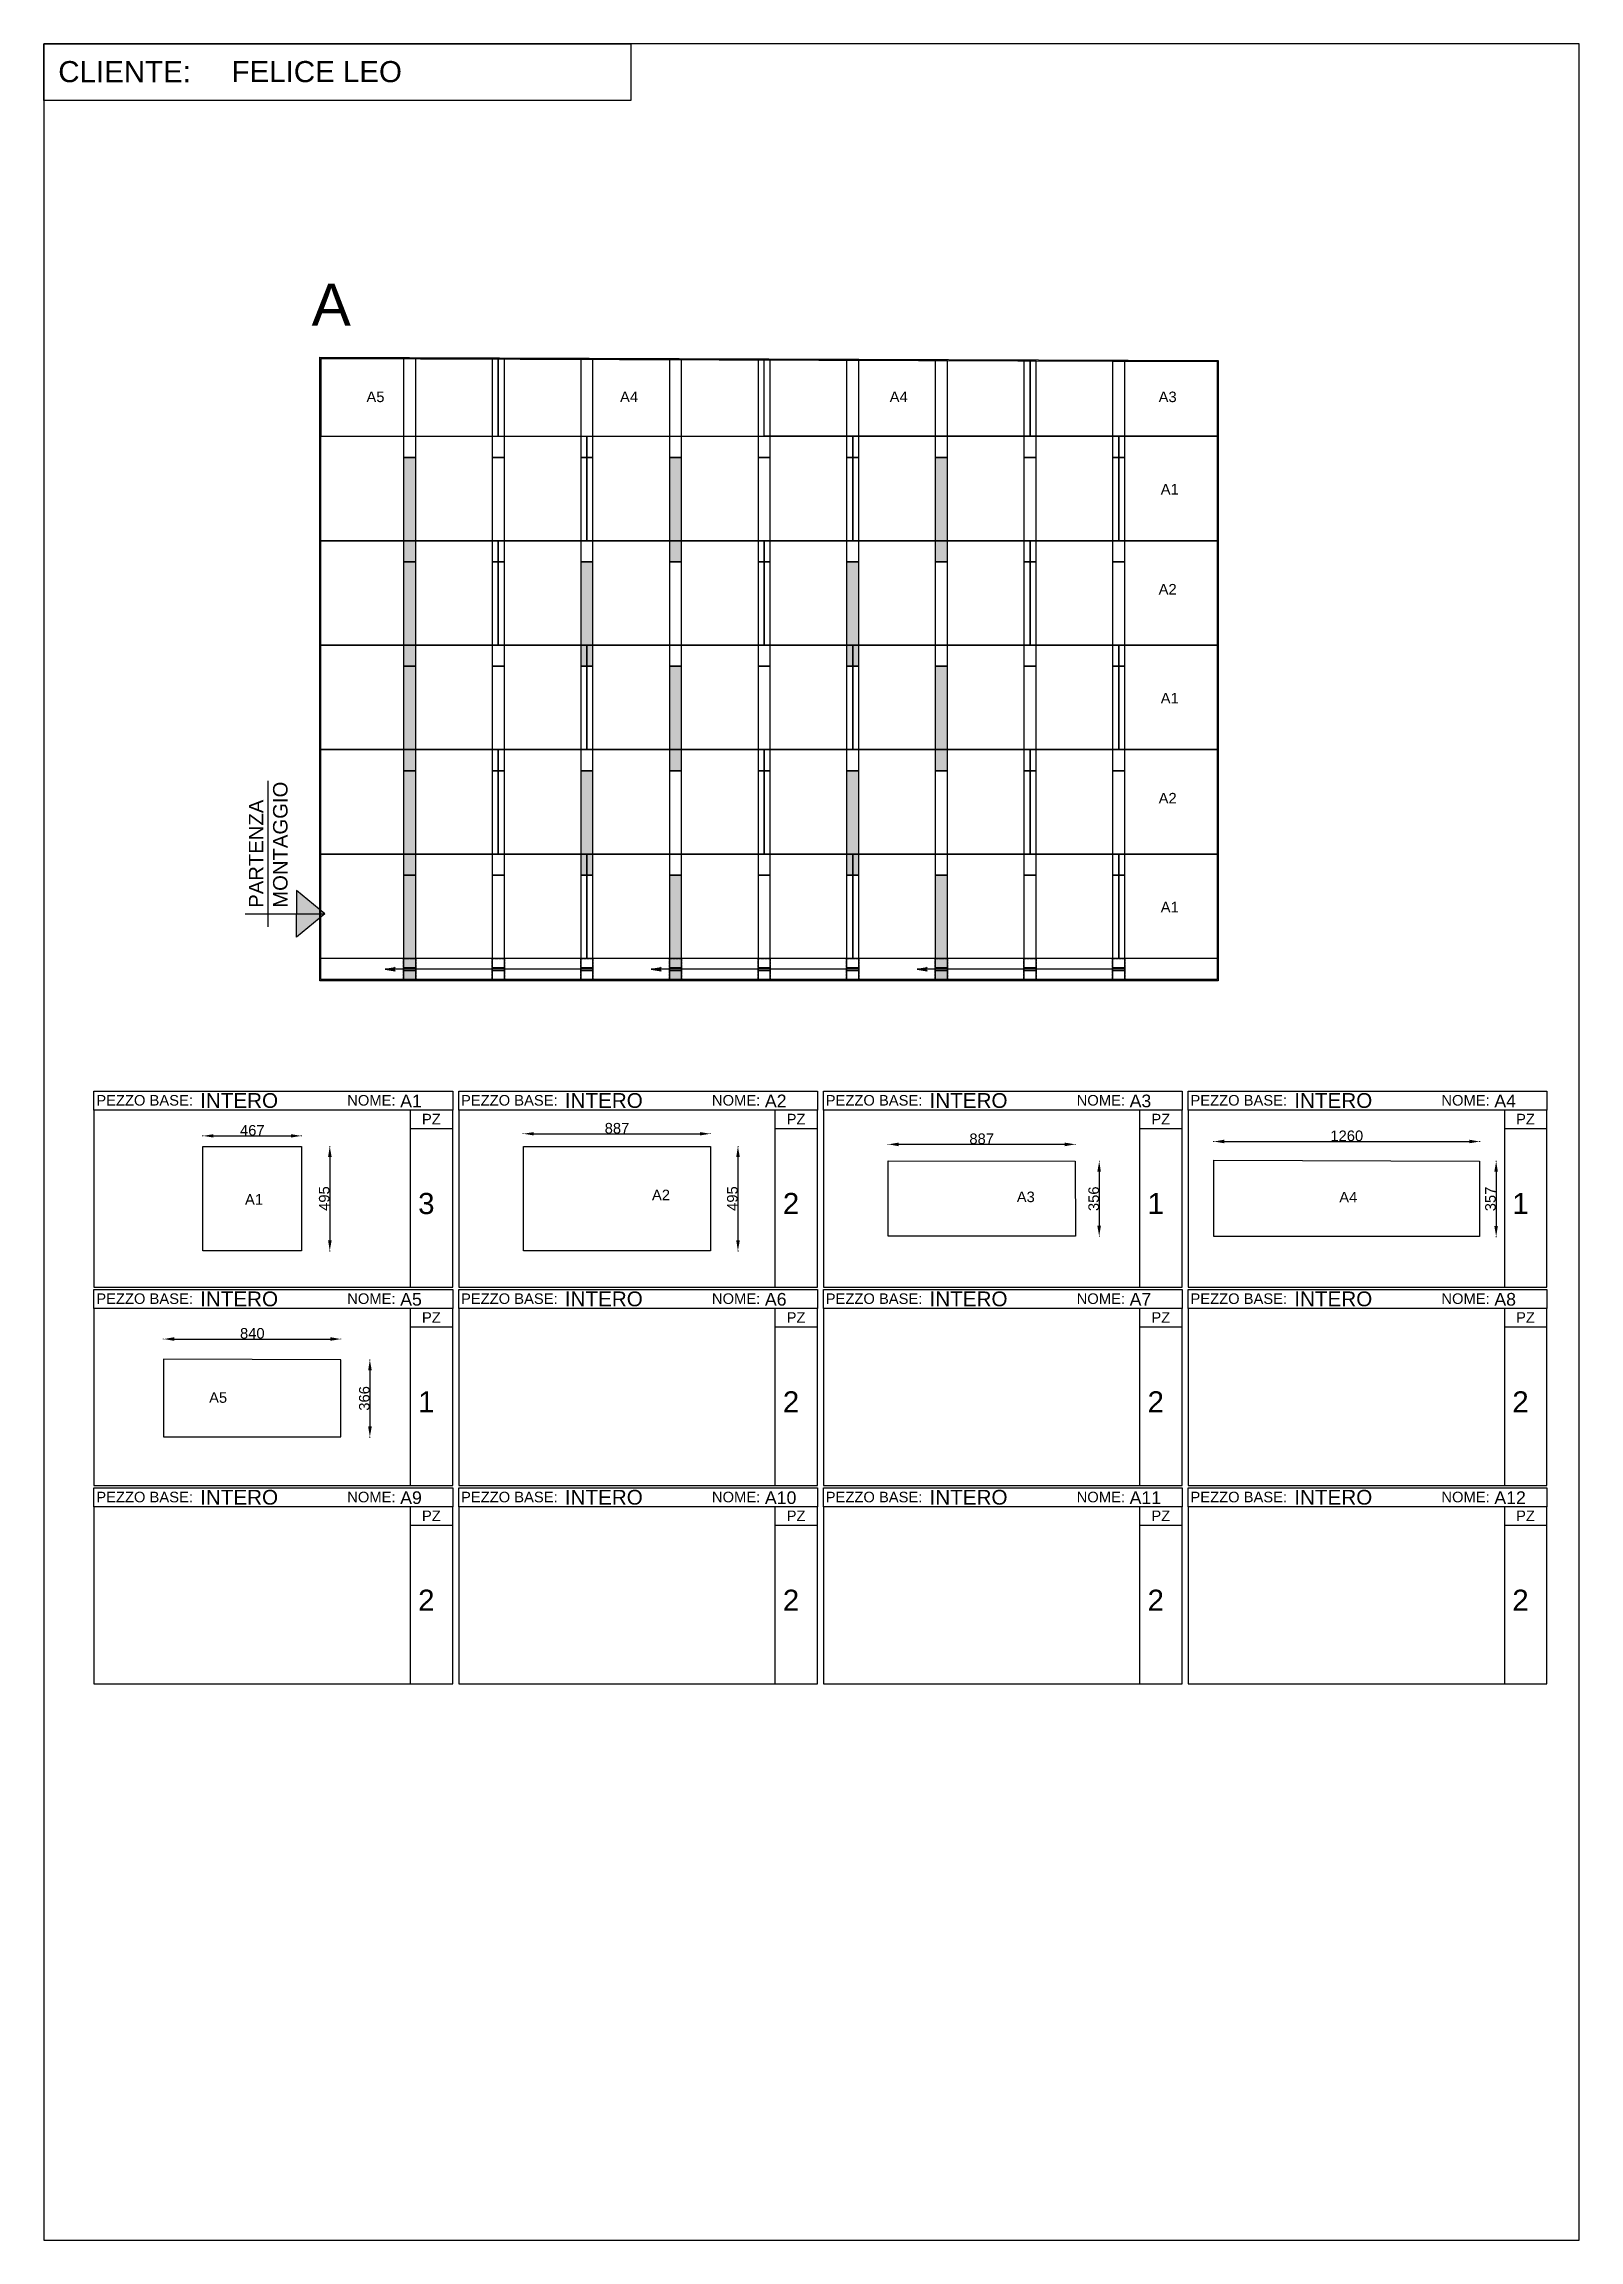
# Model space of a CAD drawing. Header units: millimetres. Extents: x -21857 to 52219, y -34656 to 2347.
# Drawn here: x 4397 to 11671, y -18677 to -8271 of the extents above; entities that cross this region are included whole.
import ezdxf

# ---------------------------------------------------------------- set-up
doc = ezdxf.new("R2010")
doc.units = ezdxf.units.MM
doc.linetypes.add('ACAD_ISO02W100', pattern=[15, 12, -3])
for name, color, linetype in [('- QUOTE', 7, 'Continuous'), ('DISTINTA PRODUZIONE', 7, 'Continuous'), ('FINESTRA', 7, 'Continuous'), ('MURALI CLIENTE', 8, 'ACAD_ISO02W100'), ('NOTE TECNICHE', 7, 'Continuous'), ('OFFSET', 2, 'Continuous'), ('PERIMETRO', 1, 'Continuous')]:
    doc.layers.add(name, color=color, linetype=linetype)
for name, color, linetype, true_color in [('DUETERZI', 7, 'Continuous', 0x009fdf), ('INTERI', 7, 'Continuous', 0x00b51a), ('MURALI', 7, 'Continuous', 0x766a5e), ('PEZZI SU MISURA', 7, 'Continuous', 0xbb1e10), ('TABELLE TAGLIO', 7, 'Continuous', 0x7f868a)]:
    doc.layers.add(name, color=color, linetype=linetype, true_color=true_color)
doc.styles.get("Standard").update_dxf_attribs({"font": 'arial.ttf'})
doc.dimstyles.new('ISO-25', dxfattribs={"dimtxt": 50, "dimasz": 50, "dimexe": 1.25, "dimexo": 0.625, "dimtad": 1, "dimdec": 0, "dimtxsty": 'Standard', "dimcen": 2.5, "dimadec": 0, "dimazin": 0, "dimtfac": 1, "dimtdec": 0, "dimtmove": 0, "dimatfit": 3, "dimfxl": 1, "dimfxlon": 1, "dimarcsym": 0})

msp = doc.modelspace()

# ---------------------------------------------------------------- texts
at = {"layer": 'DISTINTA PRODUZIONE', "char_height": 50, "attachment_point": 1}
for s, insert in [('A5', (5924.9, -9918)), ('A4', (7126.4, -9918)), ('A4', (8404.1, -9918)), ('A3', (9678.6, -9918)), ('A1', (9688.4, -10355.8)), ('A2', (9678.6, -10829.7)), ('A1', (9688.4, -11345.8)), ('A2', (9678.6, -11819.7)), ('A1', (9688.4, -12335.8)), ('A1', (5349.4, -13721.1)), ('A2', (7277.8, -13700)), ('A3', (9006.4, -13709)), ('A4', (10534.4, -13710.5)), ('A5', (5179.4, -14660))]:
    msp.add_mtext_dynamic_manual_height_columns(s, width=389.083, gutter_width=1550.9, heights=[0], dxfattribs=dict(at, insert=insert))
at = {"layer": 'FINESTRA', "attachment_point": 1}
for s, width, insert, char_height in [('CLIENTE:', 1075.057, (4464.6, -8351.8), 100), ('FELICE LEO', 5202.875, (5285.7, -8351.7), 100), ('A', 5202.875, (5664.8, -9406.3), 200)]:
    msp.add_mtext_dynamic_manual_height_columns(s, width=width, gutter_width=1550.9, heights=[0], dxfattribs=dict(at, insert=insert, char_height=char_height))

# ---------------------------------------------------------------- blocks, each defined once
blk = doc.blocks.new('INTERO FORATO')
at = {"layer": 'MURALI', "transparency": 33554470}
h = blk.add_hatch(color=256, dxfattribs=at)
h.dxf.hatch_style = 1
h.paths.add_polyline_path([(449, -100), (420, -100), (420, -495), (391, -495), (391, -595), (449, -595)])
h.paths.add_polyline_path([(420, -100), (391, -100), (391, -495), (420, -495)])
at = {"layer": 'MURALI', "true_color": 0x636466, "transparency": 33554687}
h = blk.add_hatch(color=251, dxfattribs=at)
h.dxf.hatch_style = 1
h.paths.add_polyline_path([(342, -545), (305, -545), (352, -553)])
h.paths.add_polyline_path([(352, -537), (305, -545), (342, -545)])
blk.add_lwpolyline([(0, 0), (1260, 0), (1260, -495), (0, -495), (0, 0)])
at = {"layer": 'MURALI'}
for points in [[(391, -100), (391, -595), (449, -595), (449, -100), (391, -100)], [(811, -100), (811, -595), (869, -595), (869, -100), (811, -100)], [(1231, -100), (1231, -595), (1289, -595), (1289, -100), (1231, -100)]]:
    blk.add_lwpolyline(points, dxfattribs=at)
at = {"layer": 'MURALI', "color": 251, "true_color": 0x636466}
for points in [[(305, -545), (352, -537)], [(1289, -545), (305, -545)], [(305, -545), (352, -553)], [(352, -537), (342, -545), (352, -553)]]:
    blk.add_lwpolyline(points, dxfattribs=at)
at = {"layer": 'MURALI'}
for points in [[(391, -537), (449, -537), (449, -553), (391, -553)], [(811, -537), (869, -537), (869, -553), (811, -553)], [(1231, -537), (1289, -537), (1289, -553), (1231, -553)]]:
    blk.add_lwpolyline(points, close=True, dxfattribs=at)
at = {"layer": 'MURALI CLIENTE'}
for points in [[(391, -495), (449, -495), (449, -595), (391, -595)], [(811, -495), (869, -495), (869, -595), (811, -595)], [(1231, -495), (1289, -495), (1289, -595), (1231, -595)]]:
    blk.add_lwpolyline(points, close=True, dxfattribs=at)
blk = doc.blocks.new('INTERO')
at = {"layer": 'MURALI', "transparency": 33554470}
h = blk.add_hatch(color=256, dxfattribs=at)
h.dxf.hatch_style = 1
h.paths.add_polyline_path([(428, -100), (399, -100), (399, -495), (370, -495), (370, -595), (428, -595)])
h.paths.add_polyline_path([(399, -100), (370, -100), (370, -495), (399, -495)])
blk.add_lwpolyline([(-21, 0), (1239, 0), (1239, -495), (-21, -495), (-21, 0)])
at = {"layer": 'MURALI'}
for points in [[(370, -100), (370, -595), (428, -595), (428, -100), (370, -100)], [(790, -100), (790, -595), (848, -595), (848, -100), (790, -100)], [(1210, -100), (1210, -595), (1268, -595), (1268, -100), (1210, -100)]]:
    blk.add_lwpolyline(points, dxfattribs=at)
blk = doc.blocks.new('DUETERZI')
at = {"layer": 'MURALI', "transparency": 33554470}
h = blk.add_hatch(color=256, dxfattribs=at)
h.dxf.hatch_style = 1
h.paths.add_polyline_path([(377, -595), (435, -595)], flags=17)
h.paths.add_polyline_path([(377, -595), (435, -595), (435, -100), (377, -100)])
blk.add_lwpolyline([(-14, 0), (826, 0), (826, -495), (-14, -495), (-14, 0)])
at = {"layer": 'MURALI'}
for points in [[(377, -100), (377, -595), (435, -595), (435, -100), (377, -100)], [(797, -100), (797, -595), (855, -595), (855, -100), (797, -100)]]:
    blk.add_lwpolyline(points, dxfattribs=at)
blk = doc.blocks.new('TABELLA PEZZI')
at = {"layer": 'TABELLE TAGLIO'}
for points in [[(0, 0), (0, 90), (1700, 90), (1700, 0), (0, 0)], [(1500, -840), (1700, -840), (1700, 0), (1500, 0)], [(1700, -89), (1500, -89)]]:
    blk.add_lwpolyline(points, dxfattribs=at)
blk.add_lwpolyline([(0, -840), (1500, -840), (1500, 0), (0, 0)], close=True, dxfattribs=at)
for tag, p, height in [('DERIVAZIONE', (503, 10), 70), ('NOME', (1451, 13), 60), ('QUANTITA', (1536, -493), 100)]:
    blk.add_attdef(tag, p, '', height=height)
for s, p in [('PEZZO BASE:', (11, 21)), ('NOME:', (1200, 21)), ('PZ', (1554, -68))]:
    blk.add_text(s, height=50, dxfattribs=at).set_placement(p)
blk = doc.blocks.new('*D112')
at = {"layer": '- QUOTE', "color": 0, "lineweight": -2, "transparency": 16777216}
for p, q in [((5150, -13446), (5150, -13444)), ((5200, -13445), (5567, -13445)), ((5617, -13446), (5617, -13444))]:
    blk.add_line(p, q, dxfattribs=at)
at = {"layer": '- QUOTE', "color": 0, "transparency": 16777216}
for points in [[(5200, -13437), (5200, -13453), (5150, -13445)], [(5567, -13437), (5567, -13453), (5617, -13445)]]:
    blk.add_solid(points, dxfattribs=at)
at = {"layer": 'Defpoints', "color": 0, "transparency": 16777216}
for p in [(5150, -13495), (5617, -13445), (5617, -13495)]:
    blk.add_point(p, dxfattribs=at)
at = {"layer": '- QUOTE', "color": 0, "transparency": 16777216, "insert": (5384, -13419), "char_height": 50, "attachment_point": 5}
blk.add_mtext('467', dxfattribs=at)
blk = doc.blocks.new('*D113')
at = {"layer": '- QUOTE', "color": 0, "lineweight": -2, "transparency": 16777216}
for p, q in [((5750, -13495), (5753, -13495)), ((5751, -13545), (5751, -13940)), ((5750, -13990), (5753, -13990))]:
    blk.add_line(p, q, dxfattribs=at)
at = {"layer": '- QUOTE', "color": 0, "transparency": 16777216}
for points in [[(5743, -13545), (5760, -13545), (5751, -13495)], [(5743, -13940), (5760, -13940), (5751, -13990)]]:
    blk.add_solid(points, dxfattribs=at)
at = {"layer": 'Defpoints', "color": 0, "transparency": 16777216}
for p in [(5617, -13495), (5617, -13990), (5751, -13990)]:
    blk.add_point(p, dxfattribs=at)
at = {"layer": '- QUOTE', "color": 0, "transparency": 16777216, "insert": (5725, -13742), "char_height": 50, "attachment_point": 5, "rotation": 90}
blk.add_mtext('495', dxfattribs=at)
blk = doc.blocks.new('*D114')
at = {"layer": '- QUOTE', "color": 0, "lineweight": -2, "transparency": 16777216}
for p, q in [((6668, -13436), (6668, -13434)), ((6718, -13435), (7505, -13435)), ((7555, -13436), (7555, -13434))]:
    blk.add_line(p, q, dxfattribs=at)
at = {"layer": '- QUOTE', "color": 0, "transparency": 16777216}
for points in [[(6718, -13427), (6718, -13443), (6668, -13435)], [(7505, -13427), (7505, -13443), (7555, -13435)]]:
    blk.add_solid(points, dxfattribs=at)
at = {"layer": 'Defpoints', "color": 0, "transparency": 16777216}
for p in [(6668, -13495), (7555, -13435), (7555, -13495)]:
    blk.add_point(p, dxfattribs=at)
at = {"layer": '- QUOTE', "color": 0, "transparency": 16777216, "insert": (7112, -13409), "char_height": 50, "attachment_point": 5}
blk.add_mtext('887', dxfattribs=at)
blk = doc.blocks.new('*D107')
at = {"layer": '- QUOTE', "color": 0, "lineweight": -2, "transparency": 16777216}
for p, q in [((7684, -13495), (7687, -13495)), ((7685, -13545), (7685, -13940)), ((7684, -13990), (7687, -13990))]:
    blk.add_line(p, q, dxfattribs=at)
at = {"layer": '- QUOTE', "color": 0, "transparency": 16777216}
for points in [[(7677, -13545), (7694, -13545), (7685, -13495)], [(7677, -13940), (7694, -13940), (7685, -13990)]]:
    blk.add_solid(points, dxfattribs=at)
at = {"layer": 'Defpoints', "color": 0, "transparency": 16777216}
for p in [(7555, -13495), (7555, -13990), (7685, -13990)]:
    blk.add_point(p, dxfattribs=at)
at = {"layer": '- QUOTE', "color": 0, "transparency": 16777216, "insert": (7659, -13742), "char_height": 50, "attachment_point": 5, "rotation": 90}
blk.add_mtext('495', dxfattribs=at)
blk = doc.blocks.new('*D108')
at = {"layer": '- QUOTE', "color": 0, "lineweight": -2, "transparency": 16777216}
for p, q in [((8397, -13486), (8397, -13484)), ((8447, -13485), (9234, -13485)), ((9284, -13486), (9284, -13484))]:
    blk.add_line(p, q, dxfattribs=at)
at = {"layer": '- QUOTE', "color": 0, "transparency": 16777216}
for points in [[(8447, -13477), (8447, -13494), (8397, -13485)], [(9234, -13477), (9234, -13494), (9284, -13485)]]:
    blk.add_solid(points, dxfattribs=at)
at = {"layer": 'Defpoints', "color": 0, "transparency": 16777216}
for p in [(9284, -13485), (8397, -13563), (9284, -13562)]:
    blk.add_point(p, dxfattribs=at)
at = {"layer": '- QUOTE', "color": 0, "transparency": 16777216, "insert": (8840, -13459), "char_height": 50, "attachment_point": 5}
blk.add_mtext('887', dxfattribs=at)
blk = doc.blocks.new('*D109')
at = {"layer": '- QUOTE', "color": 0, "lineweight": -2, "transparency": 16777216}
for p, q in [((9396, -13565), (9398, -13565)), ((9397, -13615), (9397, -13871)), ((9396, -13921), (9398, -13921))]:
    blk.add_line(p, q, dxfattribs=at)
at = {"layer": '- QUOTE', "color": 0, "transparency": 16777216}
for points in [[(9388, -13615), (9405, -13615), (9397, -13565)], [(9388, -13871), (9405, -13871), (9397, -13921)]]:
    blk.add_solid(points, dxfattribs=at)
at = {"layer": 'Defpoints', "color": 0, "transparency": 16777216}
for p in [(9284, -13565), (9284, -13921), (9397, -13921)]:
    blk.add_point(p, dxfattribs=at)
at = {"layer": '- QUOTE', "color": 0, "transparency": 16777216, "insert": (9371, -13743), "char_height": 50, "attachment_point": 5, "rotation": 90}
blk.add_mtext('356', dxfattribs=at)
blk = doc.blocks.new('*D110')
at = {"layer": '- QUOTE', "color": 0, "lineweight": -2, "transparency": 16777216}
for p, q in [((9940, -13473), (9940, -13470)), ((9990, -13472), (11150, -13472)), ((11200, -13473), (11200, -13470))]:
    blk.add_line(p, q, dxfattribs=at)
at = {"layer": '- QUOTE', "color": 0, "transparency": 16777216}
for points in [[(9990, -13463), (9990, -13480), (9940, -13472)], [(11150, -13463), (11150, -13480), (11200, -13472)]]:
    blk.add_solid(points, dxfattribs=at)
at = {"layer": 'Defpoints', "color": 0, "transparency": 16777216}
for p in [(11200, -13472), (9940, -13561), (11200, -13561)]:
    blk.add_point(p, dxfattribs=at)
at = {"layer": '- QUOTE', "color": 0, "transparency": 16777216, "insert": (10570, -13445), "char_height": 50, "attachment_point": 5}
blk.add_mtext('1260', dxfattribs=at)
blk = doc.blocks.new('*D111')
at = {"layer": '- QUOTE', "color": 0, "lineweight": -2, "transparency": 16777216}
for p, q in [((11277, -13565), (11279, -13565)), ((11278, -13615), (11278, -13872)), ((11277, -13922), (11279, -13922))]:
    blk.add_line(p, q, dxfattribs=at)
at = {"layer": '- QUOTE', "color": 0, "transparency": 16777216}
for points in [[(11269, -13615), (11286, -13615), (11278, -13565)], [(11269, -13872), (11286, -13872), (11278, -13922)]]:
    blk.add_solid(points, dxfattribs=at)
at = {"layer": 'Defpoints', "color": 0, "transparency": 16777216}
for p in [(11200, -13565), (11200, -13922), (11278, -13922)]:
    blk.add_point(p, dxfattribs=at)
at = {"layer": '- QUOTE', "color": 0, "transparency": 16777216, "insert": (11251, -13744), "char_height": 50, "attachment_point": 5, "rotation": 90}
blk.add_mtext('357', dxfattribs=at)
blk = doc.blocks.new('*D105')
at = {"layer": '- QUOTE', "color": 0, "lineweight": -2, "transparency": 16777216}
for p, q in [((4964, -14409), (4964, -14406)), ((5014, -14408), (5754, -14408)), ((5804, -14409), (5804, -14406))]:
    blk.add_line(p, q, dxfattribs=at)
at = {"layer": '- QUOTE', "color": 0, "transparency": 16777216}
for points in [[(5014, -14399), (5014, -14416), (4964, -14408)], [(5754, -14399), (5754, -14416), (5804, -14408)]]:
    blk.add_solid(points, dxfattribs=at)
at = {"layer": 'Defpoints', "color": 0, "transparency": 16777216}
for p in [(5804, -14408), (4964, -14503), (5804, -14503)]:
    blk.add_point(p, dxfattribs=at)
at = {"layer": '- QUOTE', "color": 0, "transparency": 16777216, "insert": (5384, -14381), "char_height": 50, "attachment_point": 5}
blk.add_mtext('840', dxfattribs=at)
blk = doc.blocks.new('*D106')
at = {"layer": '- QUOTE', "color": 0, "lineweight": -2, "transparency": 16777216}
for p, q in [((5940, -14506), (5943, -14506)), ((5941, -14556), (5941, -14822)), ((5940, -14872), (5943, -14872))]:
    blk.add_line(p, q, dxfattribs=at)
at = {"layer": '- QUOTE', "color": 0, "transparency": 16777216}
for points in [[(5933, -14556), (5950, -14556), (5941, -14506)], [(5933, -14822), (5950, -14822), (5941, -14872)]]:
    blk.add_solid(points, dxfattribs=at)
at = {"layer": 'Defpoints', "color": 0, "transparency": 16777216}
for p in [(5804, -14506), (5804, -14872), (5941, -14872)]:
    blk.add_point(p, dxfattribs=at)
at = {"layer": '- QUOTE', "color": 0, "transparency": 16777216, "insert": (5915, -14689), "char_height": 50, "attachment_point": 5, "rotation": 90}
blk.add_mtext('366', dxfattribs=at)
blk = doc.blocks.new('PARTENZA MONTAGGIO')
at = {"layer": 'NOTE TECNICHE'}
h = blk.add_hatch(color=3, dxfattribs=at)
h.dxf.hatch_style = 1
h.paths.add_polyline_path([(29.6, -347), (116.6, -274.7), (29.6, -274.7)])
h.paths.add_polyline_path([(29.6, -274.7), (116.6, -274.7), (29.6, -202.4)])
at = {"layer": 'NOTE TECNICHE', "color": 3}
for points in [[(-58.3, -315.9), (-58.3, 137.3)], [(-129.7, -274.7), (116.6, -274.7), (29.6, -202.4), (29.6, -274.7)], [(-129.7, -274.7), (116.6, -274.7), (29.6, -347), (29.6, -274.7)]]:
    blk.add_lwpolyline(points, dxfattribs=at)
at = {"layer": 'NOTE TECNICHE', "insert": (-118.7, -256.3), "char_height": 45, "attachment_point": 1, "rotation": 90}
blk.add_mtext_dynamic_manual_height_columns('PARTENZA MONTAGGIO', width=465.264, gutter_width=2326.3, heights=[0], dxfattribs=at)

# ---------------------------------------------------------------- dimensions: what is measured, and where the dimension line sits
at = {"layer": '- QUOTE'}
for base, p1, p2, picture, middle in [((5617.3, -13445), (5150.3, -13494.9), (5617.3, -13494.9), '*D112', (5383.8, -13418.9)), ((7555.4, -13434.9), (6668.4, -13494.9), (7555.4, -13494.9), '*D114', (7111.9, -13408.8)), ((11199.6, -13471.5), (9939.6, -13560.5), (11199.6, -13560.5), '*D110', (10569.6, -13445.4)), ((9283.5687, -13485.3183), (8397.0638, -13563.4323), (9283.5687, -13562.2075), '*D108', (8840.3163, -13459.1646)), ((5803.8, -14407.6), (4963.8, -14502.6), (5803.8, -14502.6), '*D105', (5383.8, -14381.5))]:
    dim = msp.add_linear_dim(base=base, p1=p1, p2=p2, dimstyle='ISO-25', dxfattribs=at)
    dim.commit()
    dim.dimension.update_dxf_attribs({"geometry": picture, "text_midpoint": middle})
for base, p1, p2, picture, middle in [((5751.3, -13989.9), (5617.3, -13494.9), (5617.3, -13989.9), '*D113', (5725.1, -13742.4)), ((7685.3, -13989.9), (7555.4, -13494.9), (7555.4, -13989.9), '*D107', (7659.1, -13742.4)), ((9396.7, -13920.6), (9283.6, -13565), (9284.1, -13920.6), '*D109', (9370.6, -13742.8)), ((11277.6, -13922.1), (11199.6, -13564.9), (11199.6, -13922.1), '*D111', (11251.4, -13743.5)), ((5941.3, -14871.6), (5803.8, -14505.6), (5803.8, -14871.6), '*D106', (5915.1, -14688.6))]:
    dim = msp.add_linear_dim(base=base, p1=p1, p2=p2, angle=90, dimstyle='ISO-25', dxfattribs=at)
    dim.commit()
    dim.dimension.update_dxf_attribs({"geometry": picture, "text_midpoint": middle})

# ---------------------------------------------------------------- linework, layer by layer
msp.add_lwpolyline([(4396.7, -18677.5), (11670.7, -18677.5), (11670.7, -8270.6), (4396.7, -8270.6)], close=True)
at = {"layer": 'FINESTRA'}
msp.add_lwpolyline([(4396.7, -8270.6), (7177.5, -8270.6), (7177.5, -8539.1), (4396.7, -8539.1)], close=True, dxfattribs=at)
at = {"layer": 'MURALI'}
for points in [[(6100.3, -10229.6), (6158.3, -10229.6), (6158.3, -9762.1), (6100.3, -9762.1)], [(6520.3, -10229.6), (6578.3, -10229.6), (6578.3, -9763.6), (6520.3, -9763.6)], [(6940.3, -10229.6), (6998.3, -10229.6), (6998.3, -9765.1), (6940.3, -9765.1)], [(7360.3, -10229.6), (7418.3, -10229.6), (7418.3, -9766.6), (7360.3, -9766.6)], [(7780.3, -10229.6), (7838.3, -10229.6), (7838.3, -9768.1), (7780.3, -9768.1)], [(8200.3, -10229.6), (8258.3, -10229.6), (8258.3, -9769.5), (8200.3, -9769.5)], [(8620.3, -10229.6), (8678.3, -10229.6), (8678.3, -9771.6), (8620.3, -9771.6)], [(9040.3, -10229.6), (9098.3, -10229.6), (9098.3, -9772.8), (9040.3, -9772.8)], [(9460.3, -10229.6), (9518.3, -10229.6), (9518.3, -9776.1), (9460.3, -9776.1)], [(9460.3, -11219.6), (9518.3, -11219.6), (9518.3, -10724.6), (9460.3, -10724.6)], [(9460.3, -12209.6), (9518.3, -12209.6), (9518.3, -11714.6), (9460.3, -11714.6)]]:
    msp.add_lwpolyline(points, close=True, dxfattribs=at)
at = {"layer": 'OFFSET'}
msp.add_lwpolyline([(5709.3, -9760.7), (9956.3, -9775.6), (9956.3, -12704.6), (5709.3, -12704.6)], close=True, dxfattribs=at)
at = {"layer": 'PERIMETRO'}
msp.add_lwpolyline([(5704.3, -9755.6), (9961.3, -9770.6), (9961.3, -12709.6), (5704.3, -12709.6), (5704.3, -9755.6)], dxfattribs=at)
at = {"layer": 'PEZZI SU MISURA'}
for points in [[(6549.3, -9763.6), (5709.3, -9760.7), (5709.3, -10129.6), (6549.3, -10129.6), (6549.3, -9763.6)], [(7809.3, -9768.1), (6549.3, -9763.6), (6549.3, -10129.6), (7809.3, -10129.6), (7809.3, -9768.1)], [(7809.3, -9768.1), (9069.3, -9772.5), (9069.3, -10129.6), (7809.3, -10129.6), (7809.3, -9768.1)], [(9069.3, -9772.5), (9955.8, -9774.1), (9956.3, -10129.6), (9069.3, -10129.6), (9069.3, -9772.5)], [(9489.3, -10129.6), (9956.3, -10129.6), (9956.3, -10624.6), (9489.3, -10624.6), (9489.3, -10129.6)], [(9069.3, -10624.6), (9956.3, -10624.6), (9956.3, -11119.6), (9069.3, -11119.6), (9069.3, -10624.6)], [(9489.3, -11119.6), (9956.3, -11119.6), (9956.3, -11614.6), (9489.3, -11614.6), (9489.3, -11119.6)], [(9069.3, -11614.6), (9956.3, -11614.6), (9956.3, -12109.6), (9069.3, -12109.6), (9069.3, -11614.6)], [(9489.3, -12109.6), (9956.3, -12109.6), (9956.3, -12604.6), (9489.3, -12604.6), (9489.3, -12109.6)], [(5150.3, -13494.9), (5617.3, -13494.9), (5617.3, -13989.9), (5150.3, -13989.9), (5150.3, -13494.9)], [(6668.4, -13494.9), (7555.4, -13494.9), (7555.4, -13989.9), (6668.4, -13989.9), (6668.4, -13494.9)], [(8397.1, -13563.4), (9283.6, -13565), (9284.1, -13920.6), (8397.1, -13920.6), (8397.1, -13563.4)], [(9939.6, -13560.5), (11199.6, -13564.9), (11199.6, -13922.1), (9939.6, -13922.1), (9939.6, -13560.5)], [(5803.8, -14505.6), (4963.8, -14502.6), (4963.8, -14871.6), (5803.8, -14871.6), (5803.8, -14505.6)]]:
    msp.add_lwpolyline(points, dxfattribs=at)

# ---------------------------------------------------------------- block references
at = {"layer": 'DUETERZI'}
for p in [(5723.3, -10624.6), (5723.3, -11614.6)]:
    msp.add_blockref('DUETERZI', p, dxfattribs=at)
at = {"layer": 'INTERI'}
for name, p in [('INTERO', (5730.3, -10129.6)), ('INTERO', (6990.3, -10129.6)), ('INTERO', (8250.3, -10129.6)), ('INTERO', (6570.3, -10624.6)), ('INTERO', (7830.3, -10624.6)), ('INTERO', (5730.3, -11119.6)), ('INTERO', (6990.3, -11119.6)), ('INTERO', (8250.3, -11119.6)), ('INTERO', (6570.3, -11614.6)), ('INTERO', (7830.3, -11614.6)), ('INTERO FORATO', (5709.3, -12109.6)), ('INTERO FORATO', (6969.3, -12109.6)), ('INTERO FORATO', (8229.3, -12109.6))]:
    msp.add_blockref(name, p, dxfattribs=at)
at = {"layer": 'NOTE TECNICHE', "xscale": 1.527824448659311, "yscale": 1.527824448659311, "zscale": 1.527824448659311}
msp.add_blockref('PARTENZA MONTAGGIO', (5549, -11972.5), dxfattribs=at)
at = {"layer": 'TABELLE TAGLIO'}
for p, values in [((4633.8, -13322.4), {'QUANTITA': '3', 'DERIVAZIONE': 'INTERO', 'NOME': 'A1'}), ((6361.9, -13322.4), {'QUANTITA': '2', 'DERIVAZIONE': 'INTERO', 'NOME': 'A2'}), ((8090.1, -13322.4), {'QUANTITA': '1', 'DERIVAZIONE': 'INTERO', 'NOME': 'A3'}), ((9818.3, -13322.4), {'QUANTITA': '1', 'DERIVAZIONE': 'INTERO', 'NOME': 'A4'}), ((4633.8, -14262.4), {'QUANTITA': '1', 'DERIVAZIONE': 'INTERO', 'NOME': 'A5'}), ((6361.9, -14262.4), {'QUANTITA': '2', 'DERIVAZIONE': 'INTERO', 'NOME': 'A6'}), ((8090.1, -14262.4), {'QUANTITA': '2', 'DERIVAZIONE': 'INTERO', 'NOME': 'A7'}), ((9818.3, -14262.4), {'QUANTITA': '2', 'DERIVAZIONE': 'INTERO', 'NOME': 'A8'}), ((4633.8, -15202.4), {'QUANTITA': '2', 'DERIVAZIONE': 'INTERO', 'NOME': 'A9'}), ((6361.9, -15202.4), {'QUANTITA': '2', 'DERIVAZIONE': 'INTERO', 'NOME': 'A10'}), ((8090.1, -15202.4), {'QUANTITA': '2', 'DERIVAZIONE': 'INTERO', 'NOME': 'A11'}), ((9818.3, -15202.4), {'QUANTITA': '2', 'DERIVAZIONE': 'INTERO', 'NOME': 'A12'})]:
    msp.add_blockref('TABELLA PEZZI', p, dxfattribs=at).add_auto_attribs(values)

msp.set_redraw_order([(e.dxf.handle, doc.entitydb.next_handle()) for e in msp.query("TEXT MTEXT ATTDEF DIMENSION ARC_DIMENSION")])  # texts and dimensions are drawn at this point

doc.saveas('drawing.dxf')
